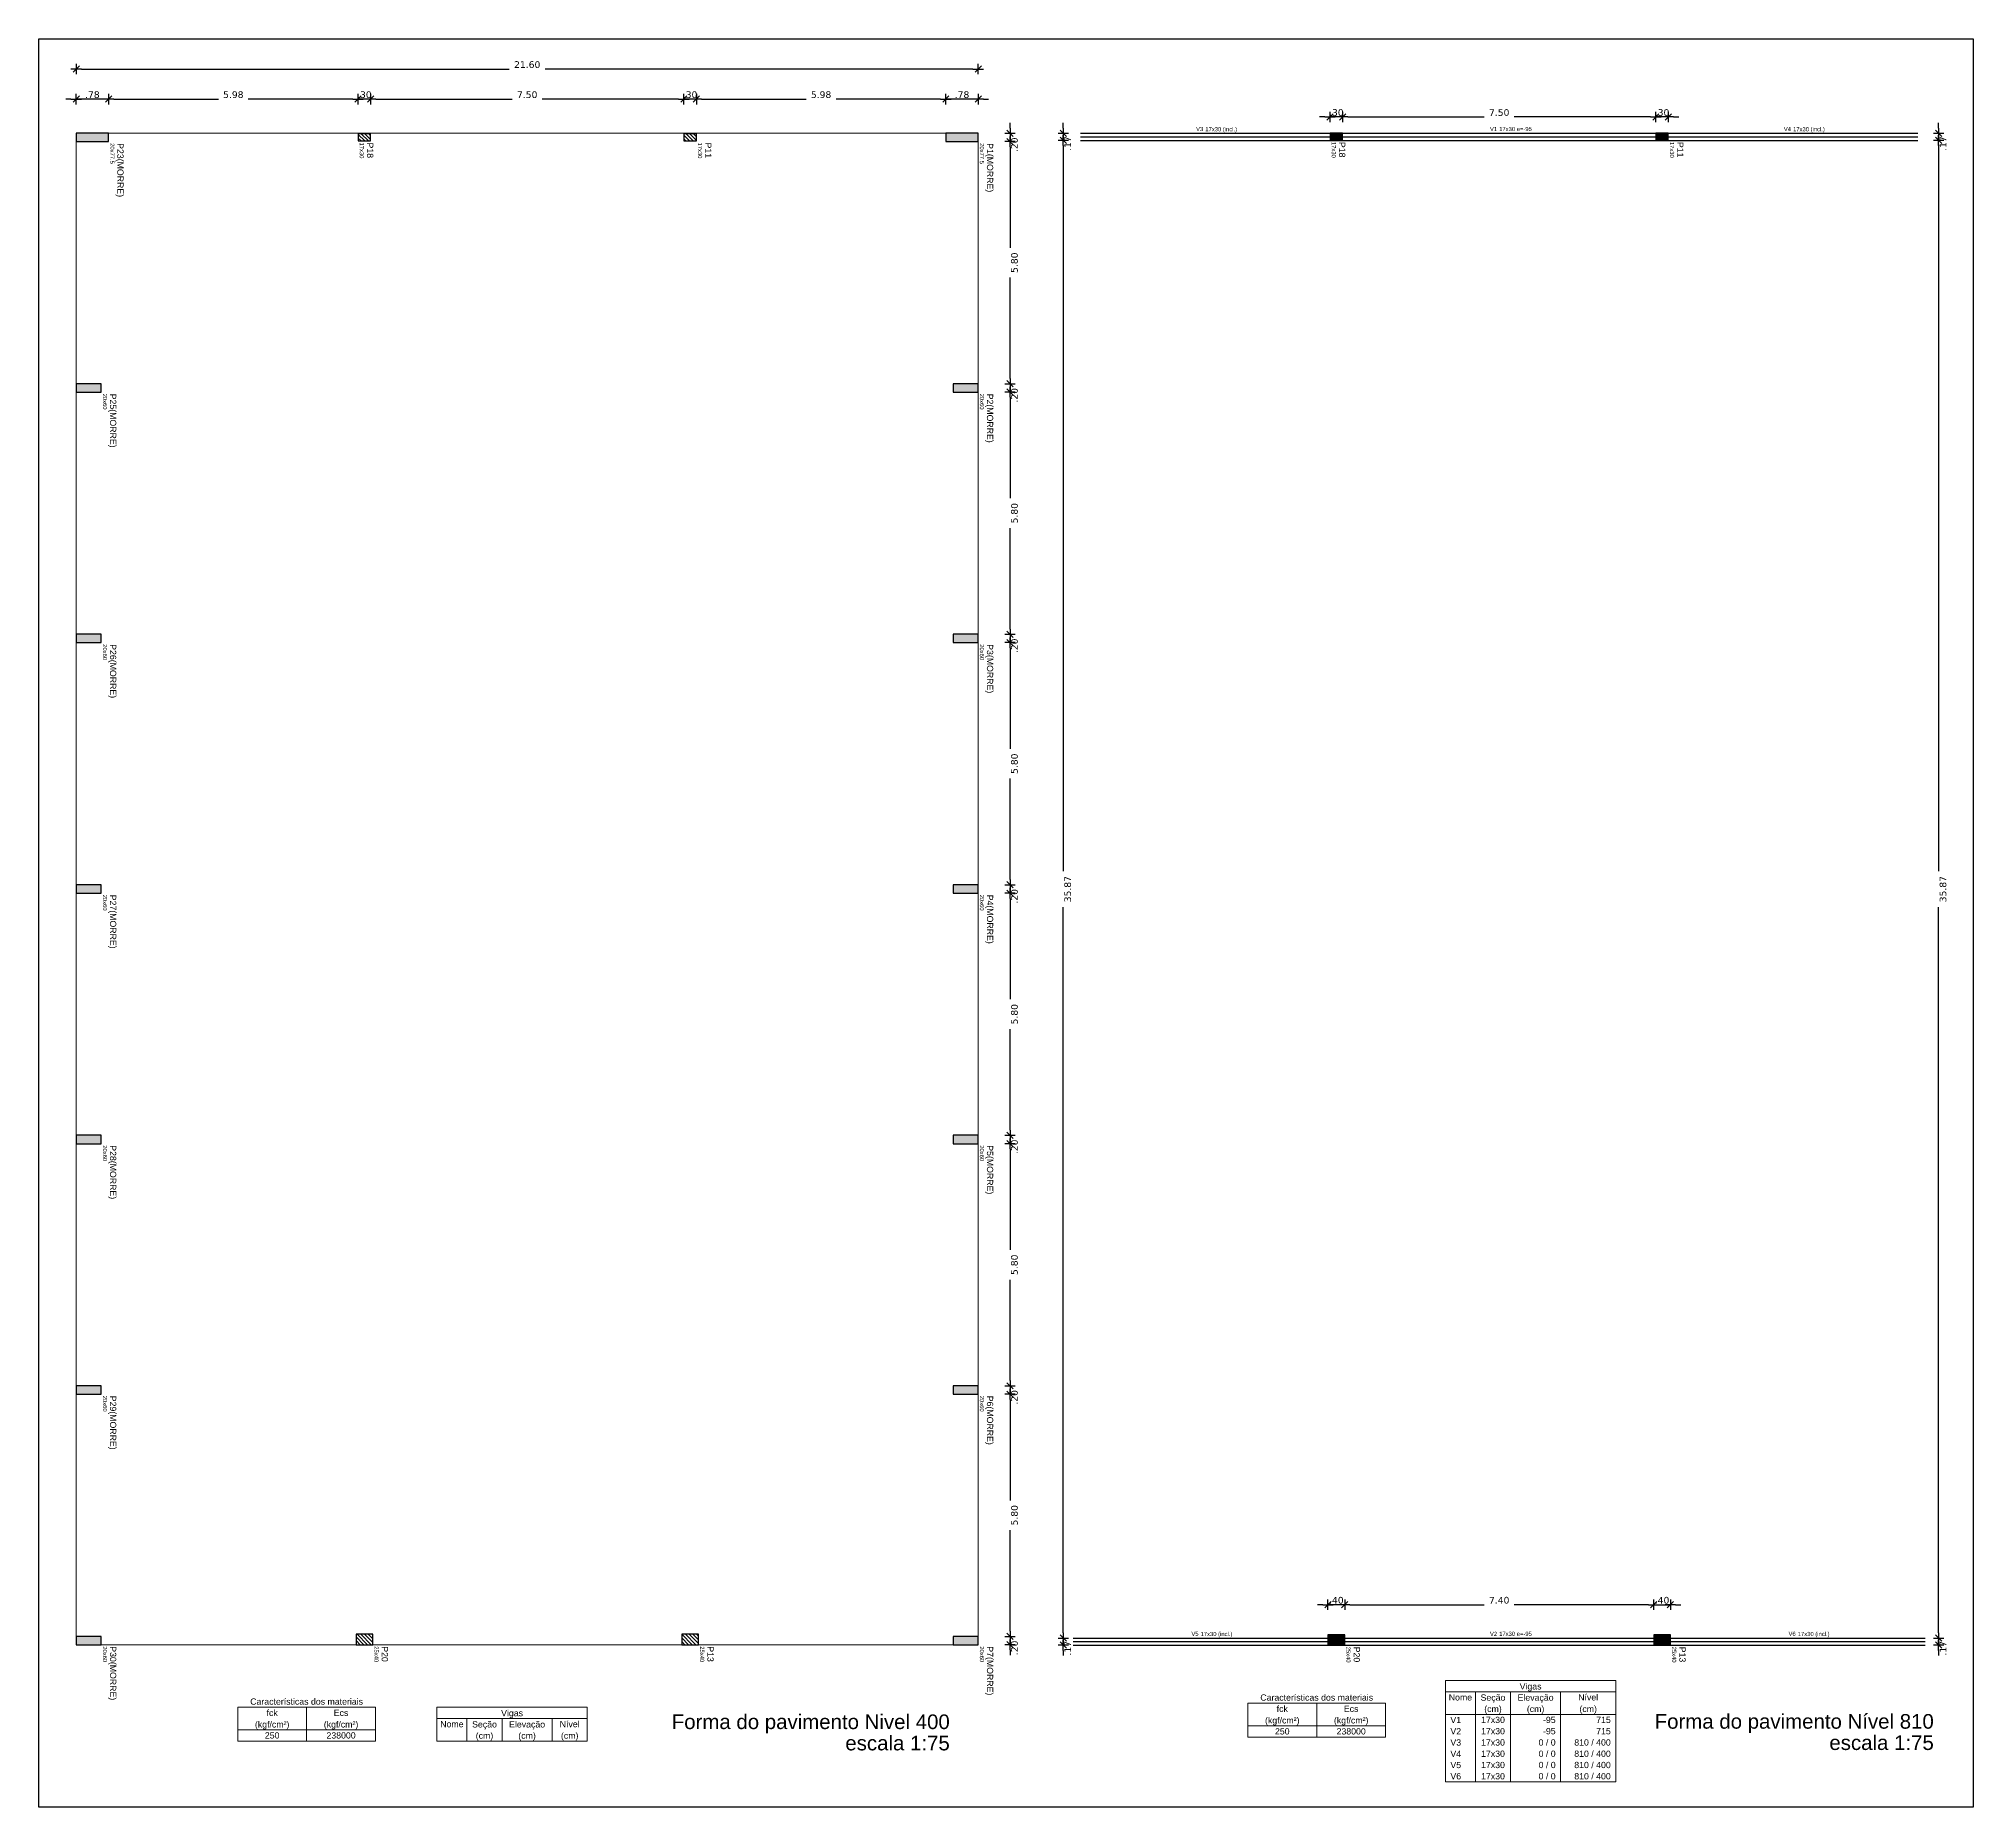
# Model space of a CAD drawing. Extents: x 25 to 1028, y -81 to 176.
# Drawn here: x 812.4 to 858.73, y 47.77 to 90.13 of the extents above; entities that cross this region are included whole.
import ezdxf

# ---------------------------------------------------------------- set-up
doc = ezdxf.new("R2010")
doc.units = 0
doc.header["$LTSCALE"] = 0.3
doc.header["$PDSIZE"] = 0.1
doc.layers.get('0').update_dxf_attribs({"linetype": 'CONTINUOUS'})
doc.layers.get('Defpoints').update_dxf_attribs({"linetype": 'CONTINUOUS'})
for name, color, linetype in [('ARQ-CTA-1_100', 1, 'CONTINUOUS'), ('FO-Eixos', 5, 'CONTINUOUS'), ('FO-Pilares', 4, 'CONTINUOUS'), ('FO-Vigas', 1, 'CONTINUOUS')]:
    doc.layers.add(name, color=color, linetype=linetype)
for name, color, linetype, lineweight in [('FO-Hachuras dos pilares', 9, 'CONTINUOUS', 5), ('FO-Textos das vigas', 7, 'CONTINUOUS', 5), ('FO-Textos dos pilares', 7, 'CONTINUOUS', 5), ('FO-Títulos', 1, 'CONTINUOUS', 20)]:
    doc.layers.add(name, color=color, linetype=linetype, lineweight=lineweight)
doc.layers.add('VPort', color=45, linetype='CONTINUOUS', plot=False)
doc.styles.add('Arial', font='arial.ttf')
doc.styles.add('FNDE Texto Cota 0100', font='verdana.ttf', dxfattribs={"height": 0.16})
doc.dimstyles.new('FNDE 1-0100', dxfattribs={"dimscale": 2.5, "dimtxt": 0.16, "dimasz": 0.05, "dimexe": 0.15, "dimexo": 0.15, "dimgap": 0.05, "dimtad": 1, "dimzin": 4, "dimdsep": 46, "dimtxsty": 'FNDE Texto Cota 0100', "dimblk": 'tic', "dimcen": 0.15, "dimdle": 0.15, "dimse1": 1, "dimse2": 1, "dimclrd": 251, "dimclre": 251, "dimclrt": 256, "dimaunit": 1, "dimadec": 3, "dimazin": 0, "dimtfac": 1, "dimtix": 1, "dimtmove": 2, "dimatfit": 3, "dimldrblk": 'tic', "dimfxl": 0.15, "dimtvp": 1, "dimtolj": 1, "dimtzin": 0, "dimarcsym": 0})
pattern_1 = [(315, (830.948375, 157.191385), (0.044194174, 0.044194174), [])]
pattern_2 = [(315, (830.948375, 157.216385), (0.044194174, 0.044194174), [])]

msp = doc.modelspace()

# ---------------------------------------------------------------- texts
at = {"layer": 'FO-Textos das vigas', "char_height": 0.1, "rotation": 0.000210459, "line_spacing_factor": 0.798, "style": 'Arial'}
for s, insert, width, attachment_point in [('V3', (840.28738232, 87.91088542), 0.24, 9), ('17x30 (incl.)', (840.33738232, 87.87788542), 1.56, 7), ('V1', (847.32488232, 87.91088542), 0.24, 9), ('17x30 e=-95', (847.37488232, 87.91088542), 1.32, 7), ('V4', (854.36238232, 87.91088542), 0.24, 9), ('17x30 (incl.)', (854.41238232, 87.87788542), 1.56, 7), ('V5', (840.17488232, 51.87088542), 0.24, 9), ('17x30 (incl.)', (840.22488232, 51.83788542), 1.56, 7), ('V2', (847.32488232, 51.87088542), 0.24, 9), ('17x30 e=-95', (847.37488232, 51.87088542), 1.32, 7), ('V6', (854.47488232, 51.87088542), 0.24, 9), ('17x30 (incl.)', (854.52488232, 51.83788542), 1.56, 7)]:
    msp.add_mtext(s, dxfattribs=dict(at, insert=insert, width=width, attachment_point=attachment_point))
at = {"layer": 'FO-Textos das vigas', "char_height": 0.15, "line_spacing_factor": 0.798, "style": 'Arial'}
for s, insert, width, attachment_point in [('Vigas', (848.12632963, 50.54356725), 0.9, 8), ('Características dos materiais', (818.81624971, 50.22194037), 5.22, 8), ('fck', (817.99124971, 49.95194037), 0.54, 8), ('Ecs', (819.64124971, 49.95194037), 0.54, 8), ('Vigas', (823.73596736, 49.90244037), 0.9, 8), ('Características dos materiais', (843.00495177, 50.31884131), 5.22, 8), ('fck', (842.17995177, 50.04884131), 0.54, 8), ('Ecs', (843.82995177, 50.04884131), 0.54, 8), ('Nome', (846.44632963, 50.32306725), 0.72, 8), ('Seção', (847.22632963, 50.27356725), 0.9, 8), ('(cm)', (847.22632963, 50.00356725), 0.72, 8), ('Elevação', (848.24632963, 50.27356725), 1.44, 8), ('(cm)', (848.24632963, 50.00356725), 0.72, 8), ('Nível', (849.50632963, 50.32306725), 0.9, 8), ('(cm)', (849.50632963, 50.00356725), 0.72, 8), ('(kgf/cm²)', (817.99124971, 49.63244037), 1.62, 8), ('(kgf/cm²)', (819.64124971, 49.63244037), 1.62, 8), ('Nome', (822.29596736, 49.68194037), 0.72, 8), ('Seção', (823.07596736, 49.63244037), 0.9, 8), ('Elevação', (824.09596736, 49.63244037), 1.44, 8), ('Nível', (825.11596736, 49.68194037), 0.9, 8), ('(kgf/cm²)', (842.17995177, 49.72934131), 1.62, 8), ('250', (842.17995177, 49.50884131), 0.54, 8), ('(kgf/cm²)', (843.82995177, 49.72934131), 1.62, 8), ('238000', (843.82995177, 49.50884131), 1.08, 8), ('V1', (846.20632963, 49.78306725), 0.36, 7), ('V2', (846.20632963, 49.51306725), 0.36, 7), ('17x30', (847.22632963, 49.78306725), 0.9, 8), ('17x30', (847.22632963, 49.51306725), 0.9, 8), ('-95', (848.72632963, 49.78306725), 0.54, 9), ('-95', (848.72632963, 49.51306725), 0.54, 9), ('715', (850.04632963, 49.78306725), 0.54, 9), ('715', (850.04632963, 49.51306725), 0.54, 9), ('250', (817.99124971, 49.41194037), 0.54, 8), ('238000', (819.64124971, 49.41194037), 1.08, 8), ('(cm)', (823.07596736, 49.36244037), 0.72, 8), ('(cm)', (824.09596736, 49.36244037), 0.72, 8), ('(cm)', (825.11596736, 49.36244037), 0.72, 8), ('V3', (846.20632963, 49.24306725), 0.36, 7), ('V4', (846.20632963, 48.97306725), 0.36, 7), ('17x30', (847.22632963, 49.24306725), 0.9, 8), ('17x30', (847.22632963, 48.97306725), 0.9, 8), ('0 / 0', (848.72632963, 49.24306725), 0.9, 9), ('0 / 0', (848.72632963, 48.97306725), 0.9, 9), ('810 / 400', (850.04632963, 49.24306725), 1.62, 9), ('810 / 400', (850.04632963, 48.97306725), 1.62, 9), ('V5', (846.20632963, 48.70306725), 0.36, 7), ('17x30', (847.22632963, 48.70306725), 0.9, 8), ('0 / 0', (848.72632963, 48.70306725), 0.9, 9), ('810 / 400', (850.04632963, 48.70306725), 1.62, 9), ('V6', (846.20632963, 48.43306725), 0.36, 7), ('17x30', (847.22632963, 48.43306725), 0.9, 8), ('0 / 0', (848.72632963, 48.43306725), 0.9, 9), ('810 / 400', (850.04632963, 48.43306725), 1.62, 9)]:
    msp.add_mtext(s, dxfattribs=dict(at, insert=insert, width=width, attachment_point=attachment_point))
at = {"layer": 'FO-Textos dos pilares', "attachment_point": 7, "rotation": 270, "line_spacing_factor": 0.798, "style": 'Arial'}
for s, insert, char_height, width in [('20x77.5', (814.11137518, 87.62338542), 0.1, 0.84), ('P23(MORRE)', (814.23687518, 87.62338542), 0.15, 1.8), ('17x30', (820.08637518, 87.63838542), 0.1, 0.6), ('P18', (820.26137518, 87.63838542), 0.15, 0.54), ('17x30', (828.18637518, 87.63838542), 0.1, 0.6), ('P11', (828.36137518, 87.63838542), 0.15, 0.54), ('20x77.5', (834.93637518, 87.62338542), 0.1, 0.84), ('P1(MORRE)', (835.06187518, 87.62338542), 0.15, 1.62), ('17x30', (843.36238232, 87.65338542), 0.1, 0.6), ('P18', (843.53738232, 87.65338542), 0.15, 0.54), ('17x30', (851.46238232, 87.65338542), 0.1, 0.6), ('P11', (851.63738232, 87.65338542), 0.15, 0.54), ('20x60', (813.93637518, 81.62338542), 0.1, 0.6), ('P25(MORRE)', (814.06187518, 81.62338542), 0.15, 1.8), ('20x60', (834.93637518, 81.62338542), 0.1, 0.6), ('P2(MORRE)', (835.06187518, 81.62338542), 0.15, 1.62), ('20x60', (813.93637518, 75.62338542), 0.1, 0.6), ('P26(MORRE)', (814.06187518, 75.62338542), 0.15, 1.8), ('20x60', (834.93637518, 75.62338542), 0.1, 0.6), ('P3(MORRE)', (835.06187518, 75.62338542), 0.15, 1.62), ('20x60', (813.93637518, 69.62338542), 0.1, 0.6), ('P27(MORRE)', (814.06187518, 69.62338542), 0.15, 1.8), ('20x60', (834.93637518, 69.62338542), 0.1, 0.6), ('P4(MORRE)', (835.06187518, 69.62338542), 0.15, 1.62), ('20x60', (813.93637518, 63.62338542), 0.1, 0.6), ('P28(MORRE)', (814.06187518, 63.62338542), 0.15, 1.8), ('20x60', (834.93637518, 63.62338542), 0.1, 0.6), ('P5(MORRE)', (835.06187518, 63.62338542), 0.15, 1.62), ('20x60', (813.93637518, 57.62338542), 0.1, 0.6), ('P29(MORRE)', (814.06187518, 57.62338542), 0.15, 1.8), ('20x60', (834.93637518, 57.62338542), 0.1, 0.6), ('P6(MORRE)', (835.06187518, 57.62338542), 0.15, 1.62), ('20x60', (813.93637518, 51.62338542), 0.1, 0.6), ('P30(MORRE)', (814.06187518, 51.62338542), 0.15, 1.8), ('25x40', (820.43637518, 51.62338542), 0.1, 0.6), ('P20', (820.61137518, 51.62338542), 0.15, 0.54), ('25x40', (828.23637518, 51.62338542), 0.1, 0.6), ('P13', (828.41137518, 51.62338542), 0.15, 0.54), ('20x60', (834.93637518, 51.62338542), 0.1, 0.6), ('P7(MORRE)', (835.06187518, 51.62338542), 0.15, 1.62), ('25x40', (843.71238232, 51.61338542), 0.1, 0.6), ('P20', (843.88738232, 51.61338542), 0.15, 0.54), ('25x40', (851.51238232, 51.61338542), 0.1, 0.6), ('P13', (851.68738232, 51.61338542), 0.15, 0.54)]:
    msp.add_mtext(s, dxfattribs=dict(at, insert=insert, char_height=char_height, width=width))
at = {"layer": 'FO-Títulos', "char_height": 0.35, "attachment_point": 9, "line_spacing_factor": 0.798, "style": 'Arial'}
for s, insert, width in [('Forma do pavimento Nivel 400', (834.21766926, 49.53480611), 11.76), ('Forma do pavimento Nível 810', (857.78212572, 49.54392737), 11.76), ('escala 1:75', (834.21766926, 49.12530611), 4.62), ('escala 1:75', (857.78212572, 49.13442737), 4.62)]:
    msp.add_mtext(s, dxfattribs=dict(at, insert=insert, width=width))

# ---------------------------------------------------------------- blocks, each defined once
blk = doc.blocks.new('tic')
at = {"color": 251}
for p, q in [((-1, 0), (1, 0)), ((0, -1), (0, 1))]:
    blk.add_line(p, q, dxfattribs=at)
blk.add_line((-0.6, -0.6), (0.6, 0.6))
blk = doc.blocks.new('*D90')
at = {"layer": 'ARQ-CTA-1_100', "color": 251, "lineweight": -2}
for p, q in [((835.661, 87.986), (835.661, 88.111)), ((835.661, 87.861), (835.661, 87.661)), ((835.661, 87.536), (835.661, 87.411))]:
    blk.add_line(p, q, dxfattribs=at)
at = {"layer": 'Defpoints', "color": 0}
for p in [(833.953, 87.861), (833.953, 87.661), (835.661, 87.661)]:
    blk.add_point(p, dxfattribs=at)
at = {"layer": 'ARQ-CTA-1_100', "color": 251, "lineweight": -2, "xscale": 0.125, "yscale": 0.125, "zscale": 0.125}
for p, rotation in [((835.661, 87.861), 270), ((835.661, 87.661), 90)]:
    blk.add_blockref('tic', p, dxfattribs=dict(at, rotation=rotation))
at = {"layer": 'ARQ-CTA-1_100', "insert": (835.767, 87.585), "char_height": 0.16, "attachment_point": 5, "rotation": 90, "style": 'FNDE Texto Cota 0100'}
blk.add_mtext('\\A1;.20', dxfattribs=at)
blk = doc.blocks.new('*D91')
at = {"layer": 'ARQ-CTA-1_100', "color": 251, "lineweight": -2}
for p, q in [((835.661, 87.536), (835.661, 85.118)), ((835.661, 81.986), (835.661, 84.403))]:
    blk.add_line(p, q, dxfattribs=at)
at = {"layer": 'Defpoints', "color": 0}
for p in [(833.953, 87.661), (833.953, 81.861), (835.661, 81.861)]:
    blk.add_point(p, dxfattribs=at)
at = {"layer": 'ARQ-CTA-1_100', "color": 251, "lineweight": -2, "xscale": 0.125, "yscale": 0.125, "zscale": 0.125}
for p, rotation in [((835.661, 87.661), 90), ((835.661, 81.861), 270)]:
    blk.add_blockref('tic', p, dxfattribs=dict(at, rotation=rotation))
at = {"layer": 'ARQ-CTA-1_100', "insert": (835.767, 84.761), "char_height": 0.16, "attachment_point": 5, "rotation": 90, "style": 'FNDE Texto Cota 0100'}
blk.add_mtext('\\A1;5.80', dxfattribs=at)
blk = doc.blocks.new('*D92')
at = {"layer": 'ARQ-CTA-1_100', "color": 251, "lineweight": -2}
for p, q in [((835.661, 81.986), (835.661, 82.111)), ((835.661, 81.861), (835.661, 81.661)), ((835.661, 81.536), (835.661, 81.411))]:
    blk.add_line(p, q, dxfattribs=at)
at = {"layer": 'Defpoints', "color": 0}
for p in [(833.953, 81.861), (833.953, 81.661), (835.661, 81.661)]:
    blk.add_point(p, dxfattribs=at)
at = {"layer": 'ARQ-CTA-1_100', "color": 251, "lineweight": -2, "xscale": 0.125, "yscale": 0.125, "zscale": 0.125}
for p, rotation in [((835.661, 81.861), 270), ((835.661, 81.661), 90)]:
    blk.add_blockref('tic', p, dxfattribs=dict(at, rotation=rotation))
at = {"layer": 'ARQ-CTA-1_100', "insert": (835.767, 81.585), "char_height": 0.16, "attachment_point": 5, "rotation": 90, "style": 'FNDE Texto Cota 0100'}
blk.add_mtext('\\A1;.20', dxfattribs=at)
blk = doc.blocks.new('*D93')
at = {"layer": 'ARQ-CTA-1_100', "color": 251, "lineweight": -2}
for p, q in [((835.661, 81.536), (835.661, 79.118)), ((835.661, 75.986), (835.661, 78.403))]:
    blk.add_line(p, q, dxfattribs=at)
at = {"layer": 'Defpoints', "color": 0}
for p in [(833.953, 81.661), (833.953, 75.861), (835.661, 75.861)]:
    blk.add_point(p, dxfattribs=at)
at = {"layer": 'ARQ-CTA-1_100', "color": 251, "lineweight": -2, "xscale": 0.125, "yscale": 0.125, "zscale": 0.125}
for p, rotation in [((835.661, 81.661), 90), ((835.661, 75.861), 270)]:
    blk.add_blockref('tic', p, dxfattribs=dict(at, rotation=rotation))
at = {"layer": 'ARQ-CTA-1_100', "insert": (835.767, 78.761), "char_height": 0.16, "attachment_point": 5, "rotation": 90, "style": 'FNDE Texto Cota 0100'}
blk.add_mtext('\\A1;5.80', dxfattribs=at)
blk = doc.blocks.new('*D94')
at = {"layer": 'ARQ-CTA-1_100', "color": 251, "lineweight": -2}
for p, q in [((835.661, 75.986), (835.661, 76.111)), ((835.661, 75.861), (835.661, 75.661)), ((835.661, 75.536), (835.661, 75.411))]:
    blk.add_line(p, q, dxfattribs=at)
at = {"layer": 'Defpoints', "color": 0}
for p in [(833.953, 75.861), (833.953, 75.661), (835.661, 75.661)]:
    blk.add_point(p, dxfattribs=at)
at = {"layer": 'ARQ-CTA-1_100', "color": 251, "lineweight": -2, "xscale": 0.125, "yscale": 0.125, "zscale": 0.125}
for p, rotation in [((835.661, 75.861), 270), ((835.661, 75.661), 90)]:
    blk.add_blockref('tic', p, dxfattribs=dict(at, rotation=rotation))
at = {"layer": 'ARQ-CTA-1_100', "insert": (835.767, 75.585), "char_height": 0.16, "attachment_point": 5, "rotation": 90, "style": 'FNDE Texto Cota 0100'}
blk.add_mtext('\\A1;.20', dxfattribs=at)
blk = doc.blocks.new('*D95')
at = {"layer": 'ARQ-CTA-1_100', "color": 251, "lineweight": -2}
for p, q in [((835.661, 75.536), (835.661, 73.118)), ((835.661, 69.986), (835.661, 72.403))]:
    blk.add_line(p, q, dxfattribs=at)
at = {"layer": 'Defpoints', "color": 0}
for p in [(833.953, 75.661), (833.953, 69.861), (835.661, 69.861)]:
    blk.add_point(p, dxfattribs=at)
at = {"layer": 'ARQ-CTA-1_100', "color": 251, "lineweight": -2, "xscale": 0.125, "yscale": 0.125, "zscale": 0.125}
for p, rotation in [((835.661, 75.661), 90), ((835.661, 69.861), 270)]:
    blk.add_blockref('tic', p, dxfattribs=dict(at, rotation=rotation))
at = {"layer": 'ARQ-CTA-1_100', "insert": (835.767, 72.761), "char_height": 0.16, "attachment_point": 5, "rotation": 90, "style": 'FNDE Texto Cota 0100'}
blk.add_mtext('\\A1;5.80', dxfattribs=at)
blk = doc.blocks.new('*D96')
at = {"layer": 'ARQ-CTA-1_100', "color": 251, "lineweight": -2}
for p, q in [((835.661, 69.986), (835.661, 70.111)), ((835.661, 69.861), (835.661, 69.661)), ((835.661, 69.536), (835.661, 69.411))]:
    blk.add_line(p, q, dxfattribs=at)
at = {"layer": 'Defpoints', "color": 0}
for p in [(833.953, 69.861), (833.953, 69.661), (835.661, 69.661)]:
    blk.add_point(p, dxfattribs=at)
at = {"layer": 'ARQ-CTA-1_100', "color": 251, "lineweight": -2, "xscale": 0.125, "yscale": 0.125, "zscale": 0.125}
for p, rotation in [((835.661, 69.861), 270), ((835.661, 69.661), 90)]:
    blk.add_blockref('tic', p, dxfattribs=dict(at, rotation=rotation))
at = {"layer": 'ARQ-CTA-1_100', "insert": (835.767, 69.585), "char_height": 0.16, "attachment_point": 5, "rotation": 90, "style": 'FNDE Texto Cota 0100'}
blk.add_mtext('\\A1;.20', dxfattribs=at)
blk = doc.blocks.new('*D97')
at = {"layer": 'ARQ-CTA-1_100', "color": 251, "lineweight": -2}
for p, q in [((835.661, 69.536), (835.661, 67.118)), ((835.661, 63.986), (835.661, 66.403))]:
    blk.add_line(p, q, dxfattribs=at)
at = {"layer": 'Defpoints', "color": 0}
for p in [(833.953, 69.661), (833.953, 63.861), (835.661, 63.861)]:
    blk.add_point(p, dxfattribs=at)
at = {"layer": 'ARQ-CTA-1_100', "color": 251, "lineweight": -2, "xscale": 0.125, "yscale": 0.125, "zscale": 0.125}
for p, rotation in [((835.661, 69.661), 90), ((835.661, 63.861), 270)]:
    blk.add_blockref('tic', p, dxfattribs=dict(at, rotation=rotation))
at = {"layer": 'ARQ-CTA-1_100', "insert": (835.767, 66.761), "char_height": 0.16, "attachment_point": 5, "rotation": 90, "style": 'FNDE Texto Cota 0100'}
blk.add_mtext('\\A1;5.80', dxfattribs=at)
blk = doc.blocks.new('*D98')
at = {"layer": 'ARQ-CTA-1_100', "color": 251, "lineweight": -2}
for p, q in [((835.661, 63.986), (835.661, 64.111)), ((835.661, 63.861), (835.661, 63.661)), ((835.661, 63.536), (835.661, 63.411))]:
    blk.add_line(p, q, dxfattribs=at)
at = {"layer": 'Defpoints', "color": 0}
for p in [(833.953, 63.861), (833.953, 63.661), (835.661, 63.661)]:
    blk.add_point(p, dxfattribs=at)
at = {"layer": 'ARQ-CTA-1_100', "color": 251, "lineweight": -2, "xscale": 0.125, "yscale": 0.125, "zscale": 0.125}
for p, rotation in [((835.661, 63.861), 270), ((835.661, 63.661), 90)]:
    blk.add_blockref('tic', p, dxfattribs=dict(at, rotation=rotation))
at = {"layer": 'ARQ-CTA-1_100', "insert": (835.767, 63.585), "char_height": 0.16, "attachment_point": 5, "rotation": 90, "style": 'FNDE Texto Cota 0100'}
blk.add_mtext('\\A1;.20', dxfattribs=at)
blk = doc.blocks.new('*D99')
at = {"layer": 'ARQ-CTA-1_100', "color": 251, "lineweight": -2}
for p, q in [((835.661, 63.536), (835.661, 61.118)), ((835.661, 57.986), (835.661, 60.403))]:
    blk.add_line(p, q, dxfattribs=at)
at = {"layer": 'Defpoints', "color": 0}
for p in [(833.953, 63.661), (833.953, 57.861), (835.661, 57.861)]:
    blk.add_point(p, dxfattribs=at)
at = {"layer": 'ARQ-CTA-1_100', "color": 251, "lineweight": -2, "xscale": 0.125, "yscale": 0.125, "zscale": 0.125}
for p, rotation in [((835.661, 63.661), 90), ((835.661, 57.861), 270)]:
    blk.add_blockref('tic', p, dxfattribs=dict(at, rotation=rotation))
at = {"layer": 'ARQ-CTA-1_100', "insert": (835.767, 60.761), "char_height": 0.16, "attachment_point": 5, "rotation": 90, "style": 'FNDE Texto Cota 0100'}
blk.add_mtext('\\A1;5.80', dxfattribs=at)
blk = doc.blocks.new('*D100')
at = {"layer": 'ARQ-CTA-1_100', "color": 251, "lineweight": -2}
for p, q in [((835.661, 57.986), (835.661, 58.111)), ((835.661, 57.861), (835.661, 57.661)), ((835.661, 57.536), (835.661, 57.411))]:
    blk.add_line(p, q, dxfattribs=at)
at = {"layer": 'Defpoints', "color": 0}
for p in [(833.953, 57.861), (833.953, 57.661), (835.661, 57.661)]:
    blk.add_point(p, dxfattribs=at)
at = {"layer": 'ARQ-CTA-1_100', "color": 251, "lineweight": -2, "xscale": 0.125, "yscale": 0.125, "zscale": 0.125}
for p, rotation in [((835.661, 57.861), 270), ((835.661, 57.661), 90)]:
    blk.add_blockref('tic', p, dxfattribs=dict(at, rotation=rotation))
at = {"layer": 'ARQ-CTA-1_100', "insert": (835.767, 57.585), "char_height": 0.16, "attachment_point": 5, "rotation": 90, "style": 'FNDE Texto Cota 0100'}
blk.add_mtext('\\A1;.20', dxfattribs=at)
blk = doc.blocks.new('*D101')
at = {"layer": 'ARQ-CTA-1_100', "color": 251, "lineweight": -2}
for p, q in [((835.661, 57.536), (835.661, 55.118)), ((835.661, 51.986), (835.661, 54.403))]:
    blk.add_line(p, q, dxfattribs=at)
at = {"layer": 'Defpoints', "color": 0}
for p in [(833.953, 57.661), (833.953, 51.861), (835.661, 51.861)]:
    blk.add_point(p, dxfattribs=at)
at = {"layer": 'ARQ-CTA-1_100', "color": 251, "lineweight": -2, "xscale": 0.125, "yscale": 0.125, "zscale": 0.125}
for p, rotation in [((835.661, 57.661), 90), ((835.661, 51.861), 270)]:
    blk.add_blockref('tic', p, dxfattribs=dict(at, rotation=rotation))
at = {"layer": 'ARQ-CTA-1_100', "insert": (835.767, 54.761), "char_height": 0.16, "attachment_point": 5, "rotation": 90, "style": 'FNDE Texto Cota 0100'}
blk.add_mtext('\\A1;5.80', dxfattribs=at)
blk = doc.blocks.new('*D102')
at = {"layer": 'ARQ-CTA-1_100', "color": 251, "lineweight": -2}
for p, q in [((835.661, 51.986), (835.661, 52.111)), ((835.661, 51.861), (835.661, 51.661)), ((835.661, 51.536), (835.661, 51.411))]:
    blk.add_line(p, q, dxfattribs=at)
at = {"layer": 'Defpoints', "color": 0}
for p in [(833.953, 51.861), (833.953, 51.661), (835.661, 51.661)]:
    blk.add_point(p, dxfattribs=at)
at = {"layer": 'ARQ-CTA-1_100', "color": 251, "lineweight": -2, "xscale": 0.125, "yscale": 0.125, "zscale": 0.125}
for p, rotation in [((835.661, 51.861), 270), ((835.661, 51.661), 90)]:
    blk.add_blockref('tic', p, dxfattribs=dict(at, rotation=rotation))
at = {"layer": 'ARQ-CTA-1_100', "insert": (835.767, 51.585), "char_height": 0.16, "attachment_point": 5, "rotation": 90, "style": 'FNDE Texto Cota 0100'}
blk.add_mtext('\\A1;.20', dxfattribs=at)
blk = doc.blocks.new('*D103')
at = {"layer": 'ARQ-CTA-1_100', "color": 251, "lineweight": -2}
for p, q in [((833.999, 88.678), (833.874, 88.678)), ((834.899, 88.678), (834.124, 88.678)), ((835.024, 88.678), (835.149, 88.678))]:
    blk.add_line(p, q, dxfattribs=at)
at = {"layer": 'Defpoints', "color": 0}
for p in [(834.124, 88.678), (834.124, 87.861), (834.899, 87.861)]:
    blk.add_point(p, dxfattribs=at)
at = {"layer": 'ARQ-CTA-1_100', "color": 251, "lineweight": -2, "xscale": 0.125, "yscale": 0.125, "zscale": 0.125}
blk.add_blockref('tic', (834.124, 88.678), dxfattribs=at)
at = {"layer": 'ARQ-CTA-1_100', "color": 251, "lineweight": -2, "xscale": 0.125, "yscale": 0.125, "zscale": 0.125, "rotation": 180}
blk.add_blockref('tic', (834.899, 88.678), dxfattribs=at)
at = {"layer": 'ARQ-CTA-1_100', "insert": (834.511, 88.784), "char_height": 0.16, "attachment_point": 5, "style": 'FNDE Texto Cota 0100'}
blk.add_mtext('\\A1;.78', dxfattribs=at)
blk = doc.blocks.new('*D104')
at = {"layer": 'ARQ-CTA-1_100', "color": 251, "lineweight": -2}
for p, q in [((828.274, 88.678), (830.778, 88.678)), ((833.999, 88.678), (831.495, 88.678))]:
    blk.add_line(p, q, dxfattribs=at)
at = {"layer": 'Defpoints', "color": 0}
for p in [(828.149, 88.678), (828.149, 87.846), (834.124, 87.861)]:
    blk.add_point(p, dxfattribs=at)
at = {"layer": 'ARQ-CTA-1_100', "color": 251, "lineweight": -2, "xscale": 0.125, "yscale": 0.125, "zscale": 0.125, "rotation": 180}
blk.add_blockref('tic', (828.149, 88.678), dxfattribs=at)
at = {"layer": 'ARQ-CTA-1_100', "color": 251, "lineweight": -2, "xscale": 0.125, "yscale": 0.125, "zscale": 0.125}
blk.add_blockref('tic', (834.124, 88.678), dxfattribs=at)
at = {"layer": 'ARQ-CTA-1_100', "insert": (831.136, 88.784), "char_height": 0.16, "attachment_point": 5, "style": 'FNDE Texto Cota 0100'}
blk.add_mtext('\\A1;5.98', dxfattribs=at)
blk = doc.blocks.new('*D105')
at = {"layer": 'ARQ-CTA-1_100', "color": 251, "lineweight": -2}
for p, q in [((827.724, 88.678), (827.599, 88.678)), ((828.149, 88.678), (827.849, 88.678)), ((828.274, 88.678), (828.399, 88.678))]:
    blk.add_line(p, q, dxfattribs=at)
at = {"layer": 'Defpoints', "color": 0}
for p in [(827.849, 88.678), (827.849, 87.846), (828.149, 87.846)]:
    blk.add_point(p, dxfattribs=at)
at = {"layer": 'ARQ-CTA-1_100', "color": 251, "lineweight": -2, "xscale": 0.125, "yscale": 0.125, "zscale": 0.125}
blk.add_blockref('tic', (827.849, 88.678), dxfattribs=at)
at = {"layer": 'ARQ-CTA-1_100', "color": 251, "lineweight": -2, "xscale": 0.125, "yscale": 0.125, "zscale": 0.125, "rotation": 180}
blk.add_blockref('tic', (828.149, 88.678), dxfattribs=at)
at = {"layer": 'ARQ-CTA-1_100', "insert": (827.999, 88.784), "char_height": 0.16, "attachment_point": 5, "style": 'FNDE Texto Cota 0100'}
blk.add_mtext('\\A1;.30', dxfattribs=at)
blk = doc.blocks.new('*D106')
at = {"layer": 'ARQ-CTA-1_100', "color": 251, "lineweight": -2}
for p, q in [((820.474, 88.678), (823.74, 88.678)), ((827.724, 88.678), (824.458, 88.678))]:
    blk.add_line(p, q, dxfattribs=at)
at = {"layer": 'Defpoints', "color": 0}
for p in [(820.349, 88.678), (820.349, 87.846), (827.849, 87.846)]:
    blk.add_point(p, dxfattribs=at)
at = {"layer": 'ARQ-CTA-1_100', "color": 251, "lineweight": -2, "xscale": 0.125, "yscale": 0.125, "zscale": 0.125, "rotation": 180}
blk.add_blockref('tic', (820.349, 88.678), dxfattribs=at)
at = {"layer": 'ARQ-CTA-1_100', "color": 251, "lineweight": -2, "xscale": 0.125, "yscale": 0.125, "zscale": 0.125}
blk.add_blockref('tic', (827.849, 88.678), dxfattribs=at)
at = {"layer": 'ARQ-CTA-1_100', "insert": (824.099, 88.784), "char_height": 0.16, "attachment_point": 5, "style": 'FNDE Texto Cota 0100'}
blk.add_mtext('\\A1;7.50', dxfattribs=at)
blk = doc.blocks.new('*D107')
at = {"layer": 'ARQ-CTA-1_100', "color": 251, "lineweight": -2}
for p, q in [((819.924, 88.678), (819.799, 88.678)), ((820.349, 88.678), (820.049, 88.678)), ((820.474, 88.678), (820.599, 88.678))]:
    blk.add_line(p, q, dxfattribs=at)
at = {"layer": 'Defpoints', "color": 0}
for p in [(820.049, 88.678), (820.049, 87.846), (820.349, 87.846)]:
    blk.add_point(p, dxfattribs=at)
at = {"layer": 'ARQ-CTA-1_100', "color": 251, "lineweight": -2, "xscale": 0.125, "yscale": 0.125, "zscale": 0.125}
blk.add_blockref('tic', (820.049, 88.678), dxfattribs=at)
at = {"layer": 'ARQ-CTA-1_100', "color": 251, "lineweight": -2, "xscale": 0.125, "yscale": 0.125, "zscale": 0.125, "rotation": 180}
blk.add_blockref('tic', (820.349, 88.678), dxfattribs=at)
at = {"layer": 'ARQ-CTA-1_100', "insert": (820.199, 88.784), "char_height": 0.16, "attachment_point": 5, "style": 'FNDE Texto Cota 0100'}
blk.add_mtext('\\A1;.30', dxfattribs=at)
blk = doc.blocks.new('*D108')
at = {"layer": 'ARQ-CTA-1_100', "color": 251, "lineweight": -2}
for p, q in [((814.199, 88.678), (816.703, 88.678)), ((819.924, 88.678), (817.42, 88.678))]:
    blk.add_line(p, q, dxfattribs=at)
at = {"layer": 'Defpoints', "color": 0}
for p in [(814.074, 88.678), (814.074, 87.861), (820.049, 87.846)]:
    blk.add_point(p, dxfattribs=at)
at = {"layer": 'ARQ-CTA-1_100', "color": 251, "lineweight": -2, "xscale": 0.125, "yscale": 0.125, "zscale": 0.125, "rotation": 180}
blk.add_blockref('tic', (814.074, 88.678), dxfattribs=at)
at = {"layer": 'ARQ-CTA-1_100', "color": 251, "lineweight": -2, "xscale": 0.125, "yscale": 0.125, "zscale": 0.125}
blk.add_blockref('tic', (820.049, 88.678), dxfattribs=at)
at = {"layer": 'ARQ-CTA-1_100', "insert": (817.061, 88.784), "char_height": 0.16, "attachment_point": 5, "style": 'FNDE Texto Cota 0100'}
blk.add_mtext('\\A1;5.98', dxfattribs=at)
blk = doc.blocks.new('*D109')
at = {"layer": 'ARQ-CTA-1_100', "color": 251, "lineweight": -2}
for p, q in [((813.174, 88.678), (813.049, 88.678)), ((814.074, 88.678), (813.299, 88.678)), ((814.199, 88.678), (814.324, 88.678))]:
    blk.add_line(p, q, dxfattribs=at)
at = {"layer": 'Defpoints', "color": 0}
for p in [(813.299, 88.678), (813.299, 87.861), (814.074, 87.861)]:
    blk.add_point(p, dxfattribs=at)
at = {"layer": 'ARQ-CTA-1_100', "color": 251, "lineweight": -2, "xscale": 0.125, "yscale": 0.125, "zscale": 0.125}
blk.add_blockref('tic', (813.299, 88.678), dxfattribs=at)
at = {"layer": 'ARQ-CTA-1_100', "color": 251, "lineweight": -2, "xscale": 0.125, "yscale": 0.125, "zscale": 0.125, "rotation": 180}
blk.add_blockref('tic', (814.074, 88.678), dxfattribs=at)
at = {"layer": 'ARQ-CTA-1_100', "insert": (813.686, 88.784), "char_height": 0.16, "attachment_point": 5, "style": 'FNDE Texto Cota 0100'}
blk.add_mtext('\\A1;.78', dxfattribs=at)
blk = doc.blocks.new('*D110')
at = {"layer": 'ARQ-CTA-1_100', "color": 251, "lineweight": -2}
for p, q in [((813.424, 89.398), (823.67, 89.398)), ((834.774, 89.398), (824.528, 89.398))]:
    blk.add_line(p, q, dxfattribs=at)
at = {"layer": 'Defpoints', "color": 0}
for p in [(813.299, 89.398), (813.299, 87.861), (834.899, 87.861)]:
    blk.add_point(p, dxfattribs=at)
at = {"layer": 'ARQ-CTA-1_100', "color": 251, "lineweight": -2, "xscale": 0.125, "yscale": 0.125, "zscale": 0.125, "rotation": 180}
blk.add_blockref('tic', (813.299, 89.398), dxfattribs=at)
at = {"layer": 'ARQ-CTA-1_100', "color": 251, "lineweight": -2, "xscale": 0.125, "yscale": 0.125, "zscale": 0.125}
blk.add_blockref('tic', (834.899, 89.398), dxfattribs=at)
at = {"layer": 'ARQ-CTA-1_100', "insert": (824.099, 89.504), "char_height": 0.16, "attachment_point": 5, "style": 'FNDE Texto Cota 0100'}
blk.add_mtext('\\A1;21.60', dxfattribs=at)
blk = doc.blocks.new('*D111')
at = {"layer": 'ARQ-CTA-1_100', "color": 251, "lineweight": -2}
for p, q in [((857.897, 87.986), (857.897, 88.111)), ((857.897, 87.861), (857.897, 87.691)), ((857.897, 87.566), (857.897, 87.441))]:
    blk.add_line(p, q, dxfattribs=at)
at = {"layer": 'Defpoints', "color": 0}
for p in [(857.105, 87.861), (857.105, 87.691), (857.897, 87.691)]:
    blk.add_point(p, dxfattribs=at)
at = {"layer": 'ARQ-CTA-1_100', "color": 251, "lineweight": -2, "xscale": 0.125, "yscale": 0.125, "zscale": 0.125}
for p, rotation in [((857.897, 87.861), 270), ((857.897, 87.691), 90)]:
    blk.add_blockref('tic', p, dxfattribs=dict(at, rotation=rotation))
at = {"layer": 'ARQ-CTA-1_100', "insert": (858.003, 87.615), "char_height": 0.16, "attachment_point": 5, "rotation": 90, "style": 'FNDE Texto Cota 0100'}
blk.add_mtext('\\A1;.17', dxfattribs=at)
blk = doc.blocks.new('*D112')
at = {"layer": 'ARQ-CTA-1_100', "color": 251, "lineweight": -2}
for p, q in [((857.897, 87.566), (857.897, 70.185)), ((857.897, 51.946), (857.897, 69.327))]:
    blk.add_line(p, q, dxfattribs=at)
at = {"layer": 'Defpoints', "color": 0}
for p in [(857.105, 87.691), (857.28, 51.821), (857.897, 51.821)]:
    blk.add_point(p, dxfattribs=at)
at = {"layer": 'ARQ-CTA-1_100', "color": 251, "lineweight": -2, "xscale": 0.125, "yscale": 0.125, "zscale": 0.125}
for p, rotation in [((857.897, 87.691), 90), ((857.897, 51.821), 270)]:
    blk.add_blockref('tic', p, dxfattribs=dict(at, rotation=rotation))
at = {"layer": 'ARQ-CTA-1_100', "insert": (858.003, 69.756), "char_height": 0.16, "attachment_point": 5, "rotation": 90, "style": 'FNDE Texto Cota 0100'}
blk.add_mtext('\\A1;35.87', dxfattribs=at)
blk = doc.blocks.new('*D113')
at = {"layer": 'ARQ-CTA-1_100', "color": 251, "lineweight": -2}
for p, q in [((857.897, 51.946), (857.897, 52.071)), ((857.897, 51.821), (857.897, 51.651)), ((857.897, 51.526), (857.897, 51.401))]:
    blk.add_line(p, q, dxfattribs=at)
at = {"layer": 'Defpoints', "color": 0}
for p in [(857.28, 51.821), (857.28, 51.651), (857.897, 51.651)]:
    blk.add_point(p, dxfattribs=at)
at = {"layer": 'ARQ-CTA-1_100', "color": 251, "lineweight": -2, "xscale": 0.125, "yscale": 0.125, "zscale": 0.125}
for p, rotation in [((857.897, 51.821), 270), ((857.897, 51.651), 90)]:
    blk.add_blockref('tic', p, dxfattribs=dict(at, rotation=rotation))
at = {"layer": 'ARQ-CTA-1_100', "insert": (858.003, 51.575), "char_height": 0.16, "attachment_point": 5, "rotation": 90, "style": 'FNDE Texto Cota 0100'}
blk.add_mtext('\\A1;.17', dxfattribs=at)
blk = doc.blocks.new('*D114')
at = {"layer": 'ARQ-CTA-1_100', "color": 251, "lineweight": -2}
for p, q in [((836.936, 87.986), (836.936, 88.111)), ((836.936, 87.861), (836.936, 87.691)), ((836.936, 87.566), (836.936, 87.441))]:
    blk.add_line(p, q, dxfattribs=at)
at = {"layer": 'Defpoints', "color": 0}
for p in [(836.936, 87.691), (838.557, 87.861), (838.557, 87.691)]:
    blk.add_point(p, dxfattribs=at)
at = {"layer": 'ARQ-CTA-1_100', "color": 251, "lineweight": -2, "xscale": 0.125, "yscale": 0.125, "zscale": 0.125}
for p, rotation in [((836.936, 87.861), 270), ((836.936, 87.691), 90)]:
    blk.add_blockref('tic', p, dxfattribs=dict(at, rotation=rotation))
at = {"layer": 'ARQ-CTA-1_100', "insert": (837.042, 87.615), "char_height": 0.16, "attachment_point": 5, "rotation": 90, "style": 'FNDE Texto Cota 0100'}
blk.add_mtext('\\A1;.17', dxfattribs=at)
blk = doc.blocks.new('*D115')
at = {"layer": 'ARQ-CTA-1_100', "color": 251, "lineweight": -2}
for p, q in [((836.936, 87.566), (836.936, 70.185)), ((836.936, 51.946), (836.936, 69.327))]:
    blk.add_line(p, q, dxfattribs=at)
at = {"layer": 'Defpoints', "color": 0}
for p in [(838.557, 87.691), (836.936, 51.821), (838.382, 51.821)]:
    blk.add_point(p, dxfattribs=at)
at = {"layer": 'ARQ-CTA-1_100', "color": 251, "lineweight": -2, "xscale": 0.125, "yscale": 0.125, "zscale": 0.125}
for p, rotation in [((836.936, 87.691), 90), ((836.936, 51.821), 270)]:
    blk.add_blockref('tic', p, dxfattribs=dict(at, rotation=rotation))
at = {"layer": 'ARQ-CTA-1_100', "insert": (837.042, 69.756), "char_height": 0.16, "attachment_point": 5, "rotation": 90, "style": 'FNDE Texto Cota 0100'}
blk.add_mtext('\\A1;35.87', dxfattribs=at)
blk = doc.blocks.new('*D116')
at = {"layer": 'ARQ-CTA-1_100', "color": 251, "lineweight": -2}
for p, q in [((836.936, 51.946), (836.936, 52.071)), ((836.936, 51.821), (836.936, 51.651)), ((836.936, 51.526), (836.936, 51.401))]:
    blk.add_line(p, q, dxfattribs=at)
at = {"layer": 'Defpoints', "color": 0}
for p in [(836.936, 51.651), (838.382, 51.821), (838.382, 51.651)]:
    blk.add_point(p, dxfattribs=at)
at = {"layer": 'ARQ-CTA-1_100', "color": 251, "lineweight": -2, "xscale": 0.125, "yscale": 0.125, "zscale": 0.125}
for p, rotation in [((836.936, 51.821), 270), ((836.936, 51.651), 90)]:
    blk.add_blockref('tic', p, dxfattribs=dict(at, rotation=rotation))
at = {"layer": 'ARQ-CTA-1_100', "insert": (837.042, 51.575), "char_height": 0.16, "attachment_point": 5, "rotation": 90, "style": 'FNDE Texto Cota 0100'}
blk.add_mtext('\\A1;.17', dxfattribs=at)
blk = doc.blocks.new('*D117')
at = {"layer": 'ARQ-CTA-1_100', "color": 251, "lineweight": -2}
for p, q in [((851, 88.25), (850.875, 88.25)), ((851.425, 88.25), (851.125, 88.25)), ((851.55, 88.25), (851.675, 88.25))]:
    blk.add_line(p, q, dxfattribs=at)
at = {"layer": 'Defpoints', "color": 0}
for p in [(851.125, 88.25), (851.125, 87.181), (851.425, 87.181)]:
    blk.add_point(p, dxfattribs=at)
at = {"layer": 'ARQ-CTA-1_100', "color": 251, "lineweight": -2, "xscale": 0.125, "yscale": 0.125, "zscale": 0.125}
blk.add_blockref('tic', (851.125, 88.25), dxfattribs=at)
at = {"layer": 'ARQ-CTA-1_100', "color": 251, "lineweight": -2, "xscale": 0.125, "yscale": 0.125, "zscale": 0.125, "rotation": 180}
blk.add_blockref('tic', (851.425, 88.25), dxfattribs=at)
at = {"layer": 'ARQ-CTA-1_100', "insert": (851.275, 88.356), "char_height": 0.16, "attachment_point": 5, "style": 'FNDE Texto Cota 0100'}
blk.add_mtext('\\A1;.30', dxfattribs=at)
blk = doc.blocks.new('*D118')
at = {"layer": 'ARQ-CTA-1_100', "color": 251, "lineweight": -2}
for p, q in [((843.75, 88.25), (847.016, 88.25)), ((851, 88.25), (847.734, 88.25))]:
    blk.add_line(p, q, dxfattribs=at)
at = {"layer": 'Defpoints', "color": 0}
for p in [(843.625, 88.25), (843.625, 87.181), (851.125, 87.181)]:
    blk.add_point(p, dxfattribs=at)
at = {"layer": 'ARQ-CTA-1_100', "color": 251, "lineweight": -2, "xscale": 0.125, "yscale": 0.125, "zscale": 0.125, "rotation": 180}
blk.add_blockref('tic', (843.625, 88.25), dxfattribs=at)
at = {"layer": 'ARQ-CTA-1_100', "color": 251, "lineweight": -2, "xscale": 0.125, "yscale": 0.125, "zscale": 0.125}
blk.add_blockref('tic', (851.125, 88.25), dxfattribs=at)
at = {"layer": 'ARQ-CTA-1_100', "insert": (847.375, 88.356), "char_height": 0.16, "attachment_point": 5, "style": 'FNDE Texto Cota 0100'}
blk.add_mtext('\\A1;7.50', dxfattribs=at)
blk = doc.blocks.new('*D119')
at = {"layer": 'ARQ-CTA-1_100', "color": 251, "lineweight": -2}
for p, q in [((843.2, 88.25), (843.075, 88.25)), ((843.625, 88.25), (843.325, 88.25)), ((843.75, 88.25), (843.875, 88.25))]:
    blk.add_line(p, q, dxfattribs=at)
at = {"layer": 'Defpoints', "color": 0}
for p in [(843.325, 88.25), (843.325, 87.181), (843.625, 87.181)]:
    blk.add_point(p, dxfattribs=at)
at = {"layer": 'ARQ-CTA-1_100', "color": 251, "lineweight": -2, "xscale": 0.125, "yscale": 0.125, "zscale": 0.125}
blk.add_blockref('tic', (843.325, 88.25), dxfattribs=at)
at = {"layer": 'ARQ-CTA-1_100', "color": 251, "lineweight": -2, "xscale": 0.125, "yscale": 0.125, "zscale": 0.125, "rotation": 180}
blk.add_blockref('tic', (843.625, 88.25), dxfattribs=at)
at = {"layer": 'ARQ-CTA-1_100', "insert": (843.475, 88.356), "char_height": 0.16, "attachment_point": 5, "style": 'FNDE Texto Cota 0100'}
blk.add_mtext('\\A1;.30', dxfattribs=at)
blk = doc.blocks.new('*D120')
at = {"layer": 'ARQ-CTA-1_100', "color": 251, "lineweight": -2}
for p, q in [((850.95, 52.619), (850.825, 52.619)), ((851.075, 52.619), (851.475, 52.619)), ((851.6, 52.619), (851.725, 52.619))]:
    blk.add_line(p, q, dxfattribs=at)
at = {"layer": 'Defpoints', "color": 0}
for p in [(851.075, 54.107), (851.475, 54.107), (851.475, 52.619)]:
    blk.add_point(p, dxfattribs=at)
at = {"layer": 'ARQ-CTA-1_100', "color": 251, "lineweight": -2, "xscale": 0.125, "yscale": 0.125, "zscale": 0.125}
blk.add_blockref('tic', (851.075, 52.619), dxfattribs=at)
at = {"layer": 'ARQ-CTA-1_100', "color": 251, "lineweight": -2, "xscale": 0.125, "yscale": 0.125, "zscale": 0.125, "rotation": 180}
blk.add_blockref('tic', (851.475, 52.619), dxfattribs=at)
at = {"layer": 'ARQ-CTA-1_100', "insert": (851.275, 52.725), "char_height": 0.16, "attachment_point": 5, "style": 'FNDE Texto Cota 0100'}
blk.add_mtext('\\A1;.40', dxfattribs=at)
blk = doc.blocks.new('*D121')
at = {"layer": 'ARQ-CTA-1_100', "color": 251, "lineweight": -2}
for p, q in [((843.8, 52.619), (847.016, 52.619)), ((850.95, 52.619), (847.734, 52.619))]:
    blk.add_line(p, q, dxfattribs=at)
at = {"layer": 'Defpoints', "color": 0}
for p in [(843.675, 54.107), (851.075, 54.107), (843.675, 52.619)]:
    blk.add_point(p, dxfattribs=at)
at = {"layer": 'ARQ-CTA-1_100', "color": 251, "lineweight": -2, "xscale": 0.125, "yscale": 0.125, "zscale": 0.125, "rotation": 180}
blk.add_blockref('tic', (843.675, 52.619), dxfattribs=at)
at = {"layer": 'ARQ-CTA-1_100', "color": 251, "lineweight": -2, "xscale": 0.125, "yscale": 0.125, "zscale": 0.125}
blk.add_blockref('tic', (851.075, 52.619), dxfattribs=at)
at = {"layer": 'ARQ-CTA-1_100', "insert": (847.375, 52.725), "char_height": 0.16, "attachment_point": 5, "style": 'FNDE Texto Cota 0100'}
blk.add_mtext('\\A1;7.40', dxfattribs=at)
blk = doc.blocks.new('*D122')
at = {"layer": 'ARQ-CTA-1_100', "color": 251, "lineweight": -2}
for p, q in [((843.15, 52.619), (843.025, 52.619)), ((843.675, 52.619), (843.275, 52.619)), ((843.8, 52.619), (843.925, 52.619))]:
    blk.add_line(p, q, dxfattribs=at)
at = {"layer": 'Defpoints', "color": 0}
for p in [(843.275, 54.107), (843.675, 54.107), (843.275, 52.619)]:
    blk.add_point(p, dxfattribs=at)
at = {"layer": 'ARQ-CTA-1_100', "color": 251, "lineweight": -2, "xscale": 0.125, "yscale": 0.125, "zscale": 0.125}
blk.add_blockref('tic', (843.275, 52.619), dxfattribs=at)
at = {"layer": 'ARQ-CTA-1_100', "color": 251, "lineweight": -2, "xscale": 0.125, "yscale": 0.125, "zscale": 0.125, "rotation": 180}
blk.add_blockref('tic', (843.675, 52.619), dxfattribs=at)
at = {"layer": 'ARQ-CTA-1_100', "insert": (843.475, 52.725), "char_height": 0.16, "attachment_point": 5, "style": 'FNDE Texto Cota 0100'}
blk.add_mtext('\\A1;.40', dxfattribs=at)

# ---------------------------------------------------------------- dimensions: what is measured, and where the dimension line sits
at = {"layer": 'ARQ-CTA-1_100'}
for base, p1, p2, picture, middle in [((813.29887518, 89.39767292), (834.89887518, 87.86088542), (813.29887518, 87.86088542), '*D110', (824.09887518, 89.50357292)), ((813.2988751838, 88.6777459197), (814.0738751838, 87.8608854197), (813.2988751838, 87.8608854197), '*D109', (813.6863751838, 88.7836459197)), ((814.0738751838, 88.6777459197), (820.0488751838, 87.8458854197), (814.0738751838, 87.8608854197), '*D108', (817.0613751838, 88.7836459197)), ((820.04887518, 88.67774592), (820.34887518, 87.84588542), (820.04887518, 87.84588542), '*D107', (820.19887518, 88.78364592)), ((820.34887518, 88.67774592), (827.84887518, 87.84588542), (820.34887518, 87.84588542), '*D106', (824.09887518, 88.78364592)), ((827.84887518, 88.67774592), (828.14887518, 87.84588542), (827.84887518, 87.84588542), '*D105', (827.99887518, 88.78364592)), ((828.1488751838, 88.6777459197), (834.1238751838, 87.8608854197), (828.1488751838, 87.8458854197), '*D104', (831.1363751838, 88.7836459197)), ((834.1238751838, 88.6777459197), (834.8988751838, 87.8608854197), (834.1238751838, 87.8608854197), '*D103', (834.5113751838, 88.7836459197)), ((843.32488232, 88.24991979), (843.62488232, 87.18130679), (843.32488232, 87.18130679), '*D119', (843.47488232, 88.35581979)), ((843.62488232, 88.24991979), (851.12488232, 87.18130679), (843.62488232, 87.18130679), '*D118', (847.37488232, 88.35581979)), ((851.12488232, 88.24991979), (851.42488232, 87.18130679), (851.12488232, 87.18130679), '*D117', (851.27488232, 88.35581979)), ((843.27488232, 52.61892731), (843.67488232, 54.10675931), (843.27488232, 54.10675931), '*D122', (843.47488232, 52.72482731)), ((843.67488232, 52.61892731), (851.07488232, 54.10675931), (843.67488232, 54.10675931), '*D121', (847.37488232, 52.72482731)), ((851.47488232, 52.61892731), (851.07488232, 54.10675931), (851.47488232, 54.10675931), '*D120', (851.27488232, 52.72482731))]:
    dim = msp.add_linear_dim(base=base, p1=p1, p2=p2, dimstyle='FNDE 1-0100', dxfattribs=at)
    dim.commit()
    dim.dimension.update_dxf_attribs({"geometry": picture, "text_midpoint": middle, "dimtype": 160})
for base, p1, p2, picture, middle in [((835.66086758, 87.66088542), (833.95311408, 87.86088542), (833.95311408, 87.66088542), '*D90', (835.76676758, 87.58534842)), ((836.93570353, 87.69088542), (838.55731003, 87.86088542), (838.55731003, 87.69088542), '*D114', (837.04160353, 87.61534842)), ((857.89708129, 87.69088542), (857.10474929, 87.86088542), (857.10474929, 87.69088542), '*D111', (858.00298129, 87.61534842)), ((835.66086758, 81.86088542), (833.95311408, 87.66088542), (833.95311408, 81.86088542), '*D91', (835.76676758, 84.76088542)), ((836.93570353, 51.82088542), (838.55731003, 87.69088542), (838.38231003, 51.82088542), '*D115', (837.04160353, 69.75588542)), ((857.89708129, 51.82088542), (857.10474929, 87.69088542), (857.27974929, 51.82088542), '*D112', (858.00298129, 69.75588542)), ((835.66086758, 81.66088542), (833.95311408, 81.86088542), (833.95311408, 81.66088542), '*D92', (835.76676758, 81.58534842)), ((835.66086758, 75.86088542), (833.95311408, 81.66088542), (833.95311408, 75.86088542), '*D93', (835.76676758, 78.76088542)), ((835.66086758, 75.66088542), (833.95311408, 75.86088542), (833.95311408, 75.66088542), '*D94', (835.76676758, 75.58534842)), ((835.66086758, 69.86088542), (833.95311408, 75.66088542), (833.95311408, 69.86088542), '*D95', (835.76676758, 72.76088542)), ((835.66086758, 69.66088542), (833.95311408, 69.86088542), (833.95311408, 69.66088542), '*D96', (835.76676758, 69.58534842)), ((835.66086758, 63.86088542), (833.95311408, 69.66088542), (833.95311408, 63.86088542), '*D97', (835.76676758, 66.76088542)), ((835.66086758, 63.66088542), (833.95311408, 63.86088542), (833.95311408, 63.66088542), '*D98', (835.76676758, 63.58534842)), ((835.66086758, 57.86088542), (833.95311408, 63.66088542), (833.95311408, 57.86088542), '*D99', (835.76676758, 60.76088542)), ((835.66086758, 57.66088542), (833.95311408, 57.86088542), (833.95311408, 57.66088542), '*D100', (835.76676758, 57.58534842)), ((835.66086758, 51.86088542), (833.95311408, 57.66088542), (833.95311408, 51.86088542), '*D101', (835.76676758, 54.76088542)), ((835.66086758, 51.66088542), (833.95311408, 51.86088542), (833.95311408, 51.66088542), '*D102', (835.76676758, 51.58534842)), ((836.93570353, 51.65088542), (838.38231003, 51.82088542), (838.38231003, 51.65088542), '*D116', (837.04160353, 51.57534842)), ((857.89708129, 51.65088542), (857.27974929, 51.82088542), (857.27974929, 51.65088542), '*D113', (858.00298129, 51.57534842))]:
    dim = msp.add_linear_dim(base=base, p1=p1, p2=p2, angle=270, dimstyle='FNDE 1-0100', dxfattribs=at)
    dim.commit()
    dim.dimension.update_dxf_attribs({"geometry": picture, "text_midpoint": middle, "dimtype": 160})

# ---------------------------------------------------------------- hatches: boundary and pattern name
at = {"layer": 'FO-Hachuras dos pilares', "linetype": 'Continuous'}
for points in [[(813.29887518, 87.86088542), (813.29887518, 87.76088542), (813.29887518, 87.66088542), (813.68637518, 87.66088542), (814.07387518, 87.66088542), (814.07387518, 87.76088542), (814.07387518, 87.86088542), (813.68637518, 87.86088542)], [(834.12387518, 87.86088542), (834.12387518, 87.76088542), (834.12387518, 87.66088542), (834.51137518, 87.66088542), (834.89887518, 87.66088542), (834.89887518, 87.76088542), (834.89887518, 87.86088542), (834.51137518, 87.86088542)], [(843.32488232, 87.86088542), (843.32488232, 87.77588542), (843.32488232, 87.69088542), (843.47488232, 87.69088542), (843.62488232, 87.69088542), (843.62488232, 87.77588542), (843.62488232, 87.86088542), (843.47488232, 87.86088542)], [(851.12488232, 87.86088542), (851.12488232, 87.77588542), (851.12488232, 87.69088542), (851.27488232, 87.69088542), (851.42488232, 87.69088542), (851.42488232, 87.77588542), (851.42488232, 87.86088542), (851.27488232, 87.86088542)], [(813.29887518, 81.86088542), (813.29887518, 81.76088542), (813.29887518, 81.66088542), (813.59887518, 81.66088542), (813.89887518, 81.66088542), (813.89887518, 81.76088542), (813.89887518, 81.86088542), (813.59887518, 81.86088542)], [(834.29887518, 81.86088542), (834.29887518, 81.76088542), (834.29887518, 81.66088542), (834.59887518, 81.66088542), (834.89887518, 81.66088542), (834.89887518, 81.76088542), (834.89887518, 81.86088542), (834.59887518, 81.86088542)], [(813.29887518, 75.86088542), (813.29887518, 75.76088542), (813.29887518, 75.66088542), (813.59887518, 75.66088542), (813.89887518, 75.66088542), (813.89887518, 75.76088542), (813.89887518, 75.86088542), (813.59887518, 75.86088542)], [(834.29887518, 75.86088542), (834.29887518, 75.76088542), (834.29887518, 75.66088542), (834.59887518, 75.66088542), (834.89887518, 75.66088542), (834.89887518, 75.76088542), (834.89887518, 75.86088542), (834.59887518, 75.86088542)], [(813.29887518, 69.86088542), (813.29887518, 69.76088542), (813.29887518, 69.66088542), (813.59887518, 69.66088542), (813.89887518, 69.66088542), (813.89887518, 69.76088542), (813.89887518, 69.86088542), (813.59887518, 69.86088542)], [(834.29887518, 69.86088542), (834.29887518, 69.76088542), (834.29887518, 69.66088542), (834.59887518, 69.66088542), (834.89887518, 69.66088542), (834.89887518, 69.76088542), (834.89887518, 69.86088542), (834.59887518, 69.86088542)], [(813.29887518, 63.86088542), (813.29887518, 63.76088542), (813.29887518, 63.66088542), (813.59887518, 63.66088542), (813.89887518, 63.66088542), (813.89887518, 63.76088542), (813.89887518, 63.86088542), (813.59887518, 63.86088542)], [(834.29887518, 63.86088542), (834.29887518, 63.76088542), (834.29887518, 63.66088542), (834.59887518, 63.66088542), (834.89887518, 63.66088542), (834.89887518, 63.76088542), (834.89887518, 63.86088542), (834.59887518, 63.86088542)], [(813.29887518, 57.86088542), (813.29887518, 57.76088542), (813.29887518, 57.66088542), (813.59887518, 57.66088542), (813.89887518, 57.66088542), (813.89887518, 57.76088542), (813.89887518, 57.86088542), (813.59887518, 57.86088542)], [(834.29887518, 57.86088542), (834.29887518, 57.76088542), (834.29887518, 57.66088542), (834.59887518, 57.66088542), (834.89887518, 57.66088542), (834.89887518, 57.76088542), (834.89887518, 57.86088542), (834.59887518, 57.86088542)], [(843.27488232, 51.90088542), (843.27488232, 51.77588542), (843.27488232, 51.65088542), (843.47488232, 51.65088542), (843.67488232, 51.65088542), (843.67488232, 51.77588542), (843.67488232, 51.90088542), (843.47488232, 51.90088542)], [(851.07488232, 51.90088542), (851.07488232, 51.77588542), (851.07488232, 51.65088542), (851.27488232, 51.65088542), (851.47488232, 51.65088542), (851.47488232, 51.77588542), (851.47488232, 51.90088542), (851.27488232, 51.90088542)], [(813.29887518, 51.86088542), (813.29887518, 51.76088542), (813.29887518, 51.66088542), (813.59887518, 51.66088542), (813.89887518, 51.66088542), (813.89887518, 51.76088542), (813.89887518, 51.86088542), (813.59887518, 51.86088542)], [(834.29887518, 51.86088542), (834.29887518, 51.76088542), (834.29887518, 51.66088542), (834.59887518, 51.66088542), (834.89887518, 51.66088542), (834.89887518, 51.76088542), (834.89887518, 51.86088542), (834.59887518, 51.86088542)]]:
    msp.add_hatch(color=256, dxfattribs=at).paths.add_polyline_path(points)
h = msp.add_hatch(dxfattribs=at)
h.set_pattern_fill('ANSI31', color=256, scale=0.5, angle=-90, style=0)
h.set_pattern_definition(pattern_1)
h.paths.add_polyline_path([(820.04887518, 87.84588542), (820.04887518, 87.76088542), (820.04887518, 87.67588542), (820.19887518, 87.67588542), (820.34887518, 87.67588542), (820.34887518, 87.76088542), (820.34887518, 87.84588542), (820.19887518, 87.84588542)])
h = msp.add_hatch(dxfattribs=at)
h.set_pattern_fill('ANSI31', color=256, scale=0.5, angle=-90, style=0)
h.set_pattern_definition(pattern_1)
h.paths.add_polyline_path([(827.84887518, 87.84588542), (827.84887518, 87.76088542), (827.84887518, 87.67588542), (827.99887518, 87.67588542), (828.14887518, 87.67588542), (828.14887518, 87.76088542), (828.14887518, 87.84588542), (827.99887518, 87.84588542)])
h = msp.add_hatch(dxfattribs=at)
h.set_pattern_fill('ANSI31', color=256, scale=0.5, angle=-90, style=0)
h.set_pattern_definition(pattern_2)
h.paths.add_polyline_path([(819.99887518, 51.91088542), (819.99887518, 51.78588542), (819.99887518, 51.66088542), (820.19887518, 51.66088542), (820.39887518, 51.66088542), (820.39887518, 51.78588542), (820.39887518, 51.91088542), (820.19887518, 51.91088542)])
h = msp.add_hatch(dxfattribs=at)
h.set_pattern_fill('ANSI31', color=256, scale=0.5, angle=-90, style=0)
h.set_pattern_definition(pattern_2)
h.paths.add_polyline_path([(827.79887518, 51.91088542), (827.79887518, 51.78588542), (827.79887518, 51.66088542), (827.99887518, 51.66088542), (828.19887518, 51.66088542), (828.19887518, 51.78588542), (828.19887518, 51.91088542), (827.99887518, 51.91088542)])

# ---------------------------------------------------------------- linework, layer by layer
at = {"layer": 'FO-Eixos'}
for p, q in [((837.34988232, 87.77588542), (843.32488232, 87.77588542)), ((843.62488232, 87.77588542), (851.12488232, 87.77588542)), ((851.42488232, 87.77588542), (857.39988232, 87.77588542)), ((837.17488232, 51.73588542), (843.27488232, 51.73588542)), ((843.67488232, 51.73588542), (851.07488232, 51.73588542)), ((851.47488232, 51.73588542), (857.57488232, 51.73588542))]:
    msp.add_line(p, q, dxfattribs=at)
at = {"layer": 'FO-Pilares'}
for points in [[(813.29887518, 87.86088542), (813.29887518, 87.76088542), (813.29887518, 87.66088542), (813.68637518, 87.66088542), (814.07387518, 87.66088542), (814.07387518, 87.76088542), (814.07387518, 87.86088542), (813.68637518, 87.86088542), (813.29887518, 87.86088542)], [(820.04887518, 87.84588542), (820.04887518, 87.76088542), (820.04887518, 87.67588542), (820.19887518, 87.67588542), (820.34887518, 87.67588542), (820.34887518, 87.76088542), (820.34887518, 87.84588542), (820.19887518, 87.84588542), (820.04887518, 87.84588542)], [(827.84887518, 87.84588542), (827.84887518, 87.76088542), (827.84887518, 87.67588542), (827.99887518, 87.67588542), (828.14887518, 87.67588542), (828.14887518, 87.76088542), (828.14887518, 87.84588542), (827.99887518, 87.84588542), (827.84887518, 87.84588542)], [(834.12387518, 87.86088542), (834.12387518, 87.76088542), (834.12387518, 87.66088542), (834.51137518, 87.66088542), (834.89887518, 87.66088542), (834.89887518, 87.76088542), (834.89887518, 87.86088542), (834.51137518, 87.86088542), (834.12387518, 87.86088542)], [(843.32488232, 87.86088542), (843.32488232, 87.77588542), (843.32488232, 87.69088542), (843.47488232, 87.69088542), (843.62488232, 87.69088542), (843.62488232, 87.77588542), (843.62488232, 87.86088542), (843.47488232, 87.86088542), (843.32488232, 87.86088542)], [(851.12488232, 87.86088542), (851.12488232, 87.77588542), (851.12488232, 87.69088542), (851.27488232, 87.69088542), (851.42488232, 87.69088542), (851.42488232, 87.77588542), (851.42488232, 87.86088542), (851.27488232, 87.86088542), (851.12488232, 87.86088542)], [(813.29887518, 81.86088542), (813.29887518, 81.76088542), (813.29887518, 81.66088542), (813.59887518, 81.66088542), (813.89887518, 81.66088542), (813.89887518, 81.76088542), (813.89887518, 81.86088542), (813.59887518, 81.86088542), (813.29887518, 81.86088542)], [(834.29887518, 81.86088542), (834.29887518, 81.76088542), (834.29887518, 81.66088542), (834.59887518, 81.66088542), (834.89887518, 81.66088542), (834.89887518, 81.76088542), (834.89887518, 81.86088542), (834.59887518, 81.86088542), (834.29887518, 81.86088542)], [(813.29887518, 75.86088542), (813.29887518, 75.76088542), (813.29887518, 75.66088542), (813.59887518, 75.66088542), (813.89887518, 75.66088542), (813.89887518, 75.76088542), (813.89887518, 75.86088542), (813.59887518, 75.86088542), (813.29887518, 75.86088542)], [(834.29887518, 75.86088542), (834.29887518, 75.76088542), (834.29887518, 75.66088542), (834.59887518, 75.66088542), (834.89887518, 75.66088542), (834.89887518, 75.76088542), (834.89887518, 75.86088542), (834.59887518, 75.86088542), (834.29887518, 75.86088542)], [(813.29887518, 69.86088542), (813.29887518, 69.76088542), (813.29887518, 69.66088542), (813.59887518, 69.66088542), (813.89887518, 69.66088542), (813.89887518, 69.76088542), (813.89887518, 69.86088542), (813.59887518, 69.86088542), (813.29887518, 69.86088542)], [(834.29887518, 69.86088542), (834.29887518, 69.76088542), (834.29887518, 69.66088542), (834.59887518, 69.66088542), (834.89887518, 69.66088542), (834.89887518, 69.76088542), (834.89887518, 69.86088542), (834.59887518, 69.86088542), (834.29887518, 69.86088542)], [(813.29887518, 63.86088542), (813.29887518, 63.76088542), (813.29887518, 63.66088542), (813.59887518, 63.66088542), (813.89887518, 63.66088542), (813.89887518, 63.76088542), (813.89887518, 63.86088542), (813.59887518, 63.86088542), (813.29887518, 63.86088542)], [(834.29887518, 63.86088542), (834.29887518, 63.76088542), (834.29887518, 63.66088542), (834.59887518, 63.66088542), (834.89887518, 63.66088542), (834.89887518, 63.76088542), (834.89887518, 63.86088542), (834.59887518, 63.86088542), (834.29887518, 63.86088542)], [(813.29887518, 57.86088542), (813.29887518, 57.76088542), (813.29887518, 57.66088542), (813.59887518, 57.66088542), (813.89887518, 57.66088542), (813.89887518, 57.76088542), (813.89887518, 57.86088542), (813.59887518, 57.86088542), (813.29887518, 57.86088542)], [(834.29887518, 57.86088542), (834.29887518, 57.76088542), (834.29887518, 57.66088542), (834.59887518, 57.66088542), (834.89887518, 57.66088542), (834.89887518, 57.76088542), (834.89887518, 57.86088542), (834.59887518, 57.86088542), (834.29887518, 57.86088542)], [(819.99887518, 51.91088542), (819.99887518, 51.78588542), (819.99887518, 51.66088542), (820.19887518, 51.66088542), (820.39887518, 51.66088542), (820.39887518, 51.78588542), (820.39887518, 51.91088542), (820.19887518, 51.91088542), (819.99887518, 51.91088542)], [(827.79887518, 51.91088542), (827.79887518, 51.78588542), (827.79887518, 51.66088542), (827.99887518, 51.66088542), (828.19887518, 51.66088542), (828.19887518, 51.78588542), (828.19887518, 51.91088542), (827.99887518, 51.91088542), (827.79887518, 51.91088542)], [(843.27488232, 51.90088542), (843.27488232, 51.77588542), (843.27488232, 51.65088542), (843.47488232, 51.65088542), (843.67488232, 51.65088542), (843.67488232, 51.77588542), (843.67488232, 51.90088542), (843.47488232, 51.90088542), (843.27488232, 51.90088542)], [(851.07488232, 51.90088542), (851.07488232, 51.77588542), (851.07488232, 51.65088542), (851.27488232, 51.65088542), (851.47488232, 51.65088542), (851.47488232, 51.77588542), (851.47488232, 51.90088542), (851.27488232, 51.90088542), (851.07488232, 51.90088542)], [(813.29887518, 51.86088542), (813.29887518, 51.76088542), (813.29887518, 51.66088542), (813.59887518, 51.66088542), (813.89887518, 51.66088542), (813.89887518, 51.76088542), (813.89887518, 51.86088542), (813.59887518, 51.86088542), (813.29887518, 51.86088542)], [(834.29887518, 51.86088542), (834.29887518, 51.76088542), (834.29887518, 51.66088542), (834.59887518, 51.66088542), (834.89887518, 51.66088542), (834.89887518, 51.76088542), (834.89887518, 51.86088542), (834.59887518, 51.86088542), (834.29887518, 51.86088542)]]:
    msp.add_lwpolyline(points, close=True, dxfattribs=at)
at = {"layer": 'FO-Textos das vigas'}
for p, q in [((846.08632963, 50.8030065), (850.16632963, 50.8030065)), ((846.08632963, 50.8030065), (846.08632963, 48.3730065)), ((846.08632963, 50.5330065), (850.16632963, 50.5330065)), ((846.80632963, 50.5330065), (846.80632963, 48.3730065)), ((847.64632963, 50.5330065), (847.64632963, 48.3730065)), ((848.84632963, 50.5330065), (848.84632963, 48.3730065)), ((850.16632963, 50.8030065), (850.16632963, 48.3730065)), ((817.16624971, 50.16187962), (820.46624971, 50.16187962)), ((817.16624971, 50.16187962), (817.16624971, 49.35187962)), ((818.81624971, 50.16187962), (818.81624971, 49.35187962)), ((820.46624971, 50.16187962), (820.46624971, 49.35187962)), ((821.93596736, 50.16187962), (825.53596736, 50.16187962)), ((821.93596736, 50.16187962), (821.93596736, 49.35187962)), ((825.53596736, 50.16187962), (825.53596736, 49.35187962)), ((841.35495177, 50.25878056), (844.65495177, 50.25878056)), ((841.35495177, 50.25878056), (841.35495177, 49.44878056)), ((843.00495177, 50.25878056), (843.00495177, 49.44878056)), ((844.65495177, 50.25878056), (844.65495177, 49.44878056)), ((817.16624971, 49.62187962), (820.46624971, 49.62187962)), ((821.93596736, 49.89187962), (825.53596736, 49.89187962)), ((822.65596736, 49.89187962), (822.65596736, 49.35187962)), ((823.49596736, 49.89187962), (823.49596736, 49.35187962)), ((824.69596736, 49.89187962), (824.69596736, 49.35187962)), ((841.35495177, 49.71878056), (844.65495177, 49.71878056)), ((846.08632963, 49.9930065), (850.16632963, 49.9930065)), ((817.16624971, 49.35187962), (820.46624971, 49.35187962)), ((821.93596736, 49.35187962), (825.53596736, 49.35187962)), ((821.93596736, 49.35187962), (825.53596736, 49.35187962)), ((841.35495177, 49.44878056), (844.65495177, 49.44878056)), ((846.08632963, 48.3730065), (850.16632963, 48.3730065))]:
    msp.add_line(p, q, dxfattribs=at)
at = {"layer": 'FO-Títulos'}
for p, q in [((813.29887518, 51.66088542), (813.29887518, 87.86088542)), ((813.29887518, 87.86088542), (834.89887518, 87.86088542)), ((834.89887518, 87.86088542), (834.89887518, 51.66088542)), ((834.89887518, 51.66088542), (813.29887518, 51.66088542))]:
    msp.add_line(p, q, dxfattribs=at)
at = {"layer": 'FO-Vigas'}
for p, q in [((837.34988232, 87.86088542), (843.32488232, 87.86088542)), ((837.34988232, 87.69088542), (843.32488232, 87.69088542)), ((843.62488232, 87.86088542), (851.12488232, 87.86088542)), ((843.62488232, 87.69088542), (851.12488232, 87.69088542)), ((851.42488232, 87.86088542), (857.39988232, 87.86088542)), ((851.42488232, 87.69088542), (857.39988232, 87.69088542)), ((837.17488232, 51.82088542), (843.27488232, 51.82088542)), ((837.17488232, 51.65088542), (843.27488232, 51.65088542)), ((843.67488232, 51.82088542), (851.07488232, 51.82088542)), ((843.67488232, 51.65088542), (851.07488232, 51.65088542)), ((851.47488232, 51.82088542), (857.57488232, 51.82088542)), ((851.47488232, 51.65088542), (857.57488232, 51.65088542))]:
    msp.add_line(p, q, dxfattribs=at)
at = {"layer": 'VPort'}
msp.add_lwpolyline([(812.40033924, 90.12556936), (858.72820673, 90.12556936), (858.72820673, 47.7665065), (812.40033924, 47.7665065)], close=True, dxfattribs=at)

msp.set_redraw_order([(e.dxf.handle, doc.entitydb.next_handle()) for e in msp.query("TEXT MTEXT ATTDEF DIMENSION ARC_DIMENSION")])  # texts and dimensions are drawn at this point

doc.saveas('drawing.dxf')
